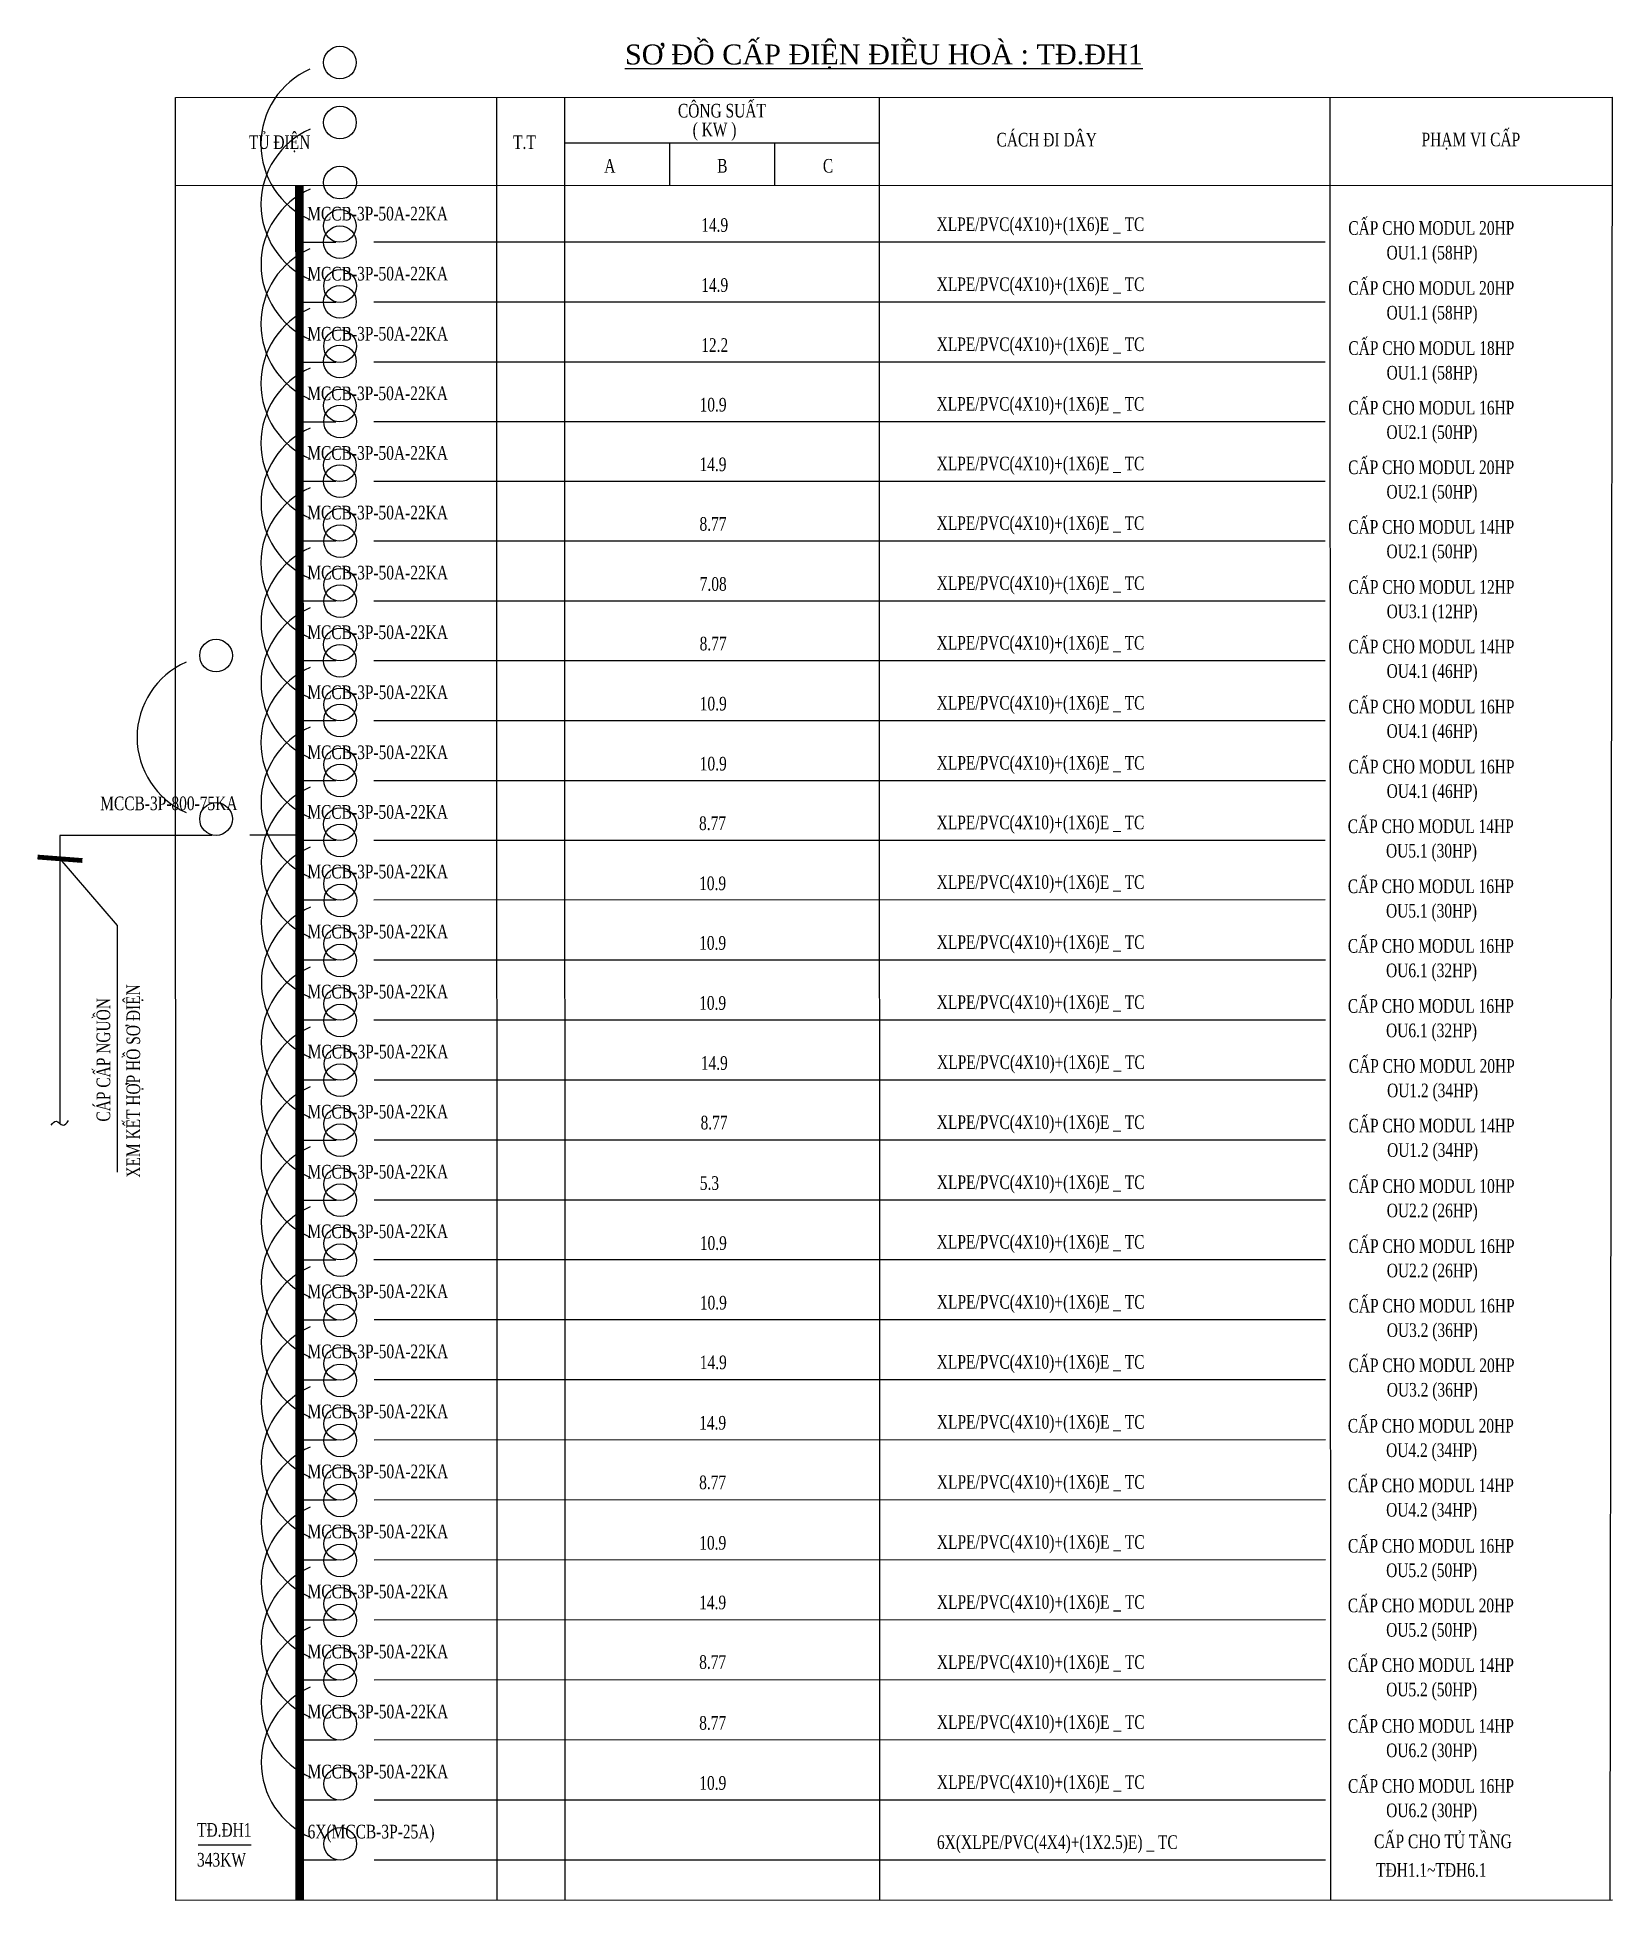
# Model space of a CAD drawing. Header units: millimetres. Extents: x 173893 to 258446, y -176540 to -123824.
# Drawn here: x 173893 to 177360, y -165038 to -160928 of the extents above; entities that cross this region are included whole.
import ezdxf

# ---------------------------------------------------------------- set-up
doc = ezdxf.new("R2010")
doc.units = ezdxf.units.MM
doc.header["$LTSCALE"] = 3
for name, color, linetype in [('AC.Panasonic.Power', 1, 'Continuous'), ('AC.Panasonic.TEXT', 7, 'Continuous'), ('CTAC', 4, 'Continuous'), ('DAY', 1, 'Continuous'), ('E-TEXT', 3, 'Continuous'), ('m', 253, 'Continuous')]:
    doc.layers.add(name, color=color, linetype=linetype)
doc.styles.add('q1', font='vntimeh.shx', dxfattribs={"height": 220})
doc.styles.add('Vnsimli', font='vnsimli.shx', dxfattribs={"width": 0.7, "bigfont": 'vns.shx'})
doc.dimstyles.new('1-1', dxfattribs={"dimscale": 100, "dimtxt": 2.5, "dimasz": 1, "dimexe": 1, "dimexo": 0, "dimgap": 0.5, "dimtad": 1, "dimdec": 0, "dimzin": 0, "dimdsep": 46, "dimtxsty": 'Vnsimli', "dimblk": 'ARCHTICK', "dimcen": 0.09, "dimdle": 1, "dimclrd": 256, "dimclre": 256, "dimclrt": 3, "dimadec": 0, "dimazin": 0, "dimtfac": 1, "dimtdec": 0, "dimtix": 1, "dimtofl": 0, "dimtmove": 0, "dimatfit": 3, "dimldrblk": 'ARCHTICK', "dimfxl": 1, "dimtolj": 1, "dimtzin": 0, "dimarcsym": 0})

msp = doc.modelspace()

# ---------------------------------------------------------------- texts
at = {"layer": 'AC.Panasonic.TEXT', "color": 4, "linetype": 'Continuous', "style": 'q1'}
msp.add_text('%%Us¬ ®å cÊp ®iÖn ®iÒu hoµ : T®.®h1', height=43.9692, rotation=0.01047, dxfattribs=at).set_placement((175186.62, -160987.29))
at = {"layer": 'AC.Panasonic.TEXT', "color": 4, "linetype": 'Continuous', "style": 'q1', "width": 0.75}
for s, rotation, p in [('c«ng suÊt', 0.01047, (175303.18, -161103.99)), ('tñ ®iÖn', 0.01047, (174358.95, -161173.31)), ('t.t', 0.01047, (174940.36, -161173.22)), ('( kw )', 0.01047, (175335.63, -161145.49)), ('c¸ch ®i d©y', 0.01047, (176004.41, -161167.82)), ('ph¹m vi cÊp ', 0.01047, (176939.85, -161167.44)), ('A', 0.01047, (175141.04, -161225.38)), ('B', 0.01047, (175389.67, -161225.34)), ('C', 0.01047, (175622.19, -161225.3)), ('mCcb-3p-50a-22ka', 0.01047, (174487.25, -161330.67)), ('14.9', 0.01047, (175354.32, -161355.65)), ('xlpe/PVC(4x10)+(1X6)E _ tc', 0.01047, (175872.47, -161353.89)), ('cÊp cho modul 20hp', 0.01047, (176778.61, -161362.22)), ('Ou1.1 (58hp)', 0.01047, (176862.9, -161416.52)), ('mCcb-3p-50a-22ka', 0.01047, (174487.45, -161462.8)), ('14.9', 0.01047, (175354.34, -161487.77)), ('xlpe/PVC(4x10)+(1X6)E _ tc', 0.01047, (175872.66, -161486.02)), ('cÊp cho modul 20hp', 0.01047, (176778.63, -161494.34)), ('Ou1.1 (58hp)', 0.01047, (176862.92, -161548.65)), ('mCcb-3p-50a-22ka', 0.01047, (174487.47, -161594.92)), ('12.2', 0.01047, (175354.37, -161619.9)), ('xlpe/PVC(4x10)+(1X6)E _ tc', 0.01047, (175872.68, -161618.14)), ('cÊp cho modul 18hp', 0.01047, (176778.82, -161626.47)), ('Ou1.1 (58hp)', 0.01047, (176862.95, -161680.77)), ('mCcb-3p-50a-22ka', 0.01047, (174487.26, -161726.17)), ('10.9', 0.01047, (175350.77, -161751.14)), ('xlpe/PVC(4x10)+(1X6)E _ tc', 0.01047, (175872.47, -161749.38)), ('cÊp cho modul 16hp', 0.01047, (176778.61, -161757.71)), ('Ou2.1 (50hp)', 0.01047, (176862.69, -161811.54)), ('mCcb-3p-50a-22ka', 0.01047, (174487.35, -161857.41)), ('14.9', 0.01047, (175350.56, -161882.38)), ('xlpe/PVC(4x10)+(1X6)E _ tc', 0.01047, (175872.56, -161880.63)), ('cÊp cho modul 20hp', 0.01047, (176778.4, -161888.95)), ('Ou2.1 (50hp)', 0.01047, (176862.71, -161942.78)), ('mCcb-3p-50a-22ka', 0.01047, (174487.37, -161988.65)), ('8.77', 0.01047, (175350.65, -162013.62)), ('xlpe/PVC(4x10)+(1X6)E _ tc', 0.01047, (175872.59, -162011.87)), ('cÊp cho modul 14hp', 0.01047, (176778.49, -162020.19)), ('Ou2.1 (50hp)', 0.01047, (176862.74, -162074.02)), ('mCcb-3p-50a-22ka', 0.01047, (174487.57, -162120.78)), ('7.08', 0.01047, (175351.08, -162145.75)), ('xlpe/PVC(4x10)+(1X6)E _ tc', 0.01047, (175872.78, -162143.99)), ('cÊp cho modul 12hp', 0.01047, (176778.92, -162152.32)), ('Ou3.1 (12hp)', 0.01047, (176863.07, -162206.14)), ('mCcb-3p-50a-22ka', 0.01047, (174487.42, -162252.02)), ('8.77', 0.01047, (175350.94, -162276.99)), ('xlpe/PVC(4x10)+(1X6)E _ tc', 0.01047, (175872.63, -162275.24)), ('cÊp cho modul 14hp', 0.01047, (176778.77, -162283.56)), ('Ou4.1 (46hp)', 0.01047, (176863.02, -162337.39)), ('mCcb-3p-50a-22ka', 0.01047, (174487.61, -162384.14)), ('10.9', 0.01047, (175351.13, -162409.12)), ('xlpe/PVC(4x10)+(1X6)E _ tc', 0.01047, (175872.83, -162407.36)), ('cÊp cho modul 16hp', 0.01047, (176778.97, -162415.69)), ('Ou4.1 (46hp)', 0.01047, (176863.04, -162469.51)), ('mCcb-3p-50a-22ka', 0.01047, (174487.64, -162516.27)), ('10.9', 0.01047, (175351.15, -162541.24)), ('xlpe/PVC(4x10)+(1X6)E _ tc', 0.01047, (175872.85, -162539.49)), ('cÊp cho modul 16hp', 0.01047, (176778.99, -162547.81)), ('Ou4.1 (46hp)', 0.01047, (176863.07, -162601.64)), ('mCcb-3p-50a-22ka', 0.01047, (174487.43, -162647.51)), ('8.77', 0.01047, (175349.59, -162672.48)), ('xlpe/PVC(4x10)+(1X6)E _ tc', 0.01047, (175872.64, -162670.73)), ('cÊp cho modul 14hp', 0.01047, (176777.42, -162679.05)), ('Ou5.1 (30hp)', 0.01047, (176861.67, -162732.88)), ('mCcb-3p-50a-22ka', 0.01047, (174487.52, -162778.75)), ('10.9', 0.01047, (175349.78, -162804.61)), ('xlpe/PVC(4x10)+(1X6)E _ tc', 0.01047, (175872.73, -162801.97)), ('cÊp cho modul 16hp', 0.01047, (176777.61, -162811.18)), ('Ou5.1 (30hp)', 0.01047, (176861.69, -162865.01)), ('mCcb-3p-50a-22ka', 0.01047, (174487.71, -162910.88)), ('10.9', 0.01047, (175349.8, -162935.85)), ('xlpe/PVC(4x10)+(1X6)E _ tc', 0.01047, (175872.92, -162934.1)), ('cÊp cho modul 16hp', 0.01047, (176777.64, -162942.42)), ('Ou6.1 (32hp)', 0.01047, (176861.72, -162996.25)), ('c¸p cÊp nguån', 90.01047, (174053.59, -163314.1)), ('xem kÕt hîp hå s¬ ®iÖn', 90.01047, (174119.47, -163437.62)), ('mCcb-3p-50a-22ka', 0.01047, (174487.73, -163043)), ('10.9', 0.01047, (175349.82, -163067.98)), ('xlpe/PVC(4x10)+(1X6)E _ tc', 0.01047, (175872.95, -163066.22)), ('cÊp cho modul 16hp', 0.01047, (176777.66, -163074.55)), ('Ou6.1 (32hp)', 0.01047, (176861.74, -163128.37)), ('mCcb-3p-50a-22ka', 0.01047, (174488.31, -163175.13)), ('xlpe/PVC(4x10)+(1X6)E _ tc', 0.01047, (175873.52, -163198.35)), ('cÊp cho modul 20hp', 0.01047, (176779.66, -163206.67)), ('14.9', 0.01047, (175353.47, -163200.1)), ('Ou1.2 (34hp)', 0.01047, (176863.97, -163260.5)), ('mCcb-3p-50a-22ka', 0.01047, (174487.78, -163307.25)), ('8.77', 0.01047, (175352.97, -163331.34)), ('xlpe/PVC(4x10)+(1X6)E _ tc', 0.01047, (175872.99, -163330.47)), ('cÊp cho modul 14hp', 0.01047, (176779.16, -163337.91)), ('Ou1.2 (34hp)', 0.01047, (176864, -163391.74)), ('mCcb-3p-50a-22ka', 0.01047, (174487.81, -163439.38)), ('5.3', 0.01047, (175351.32, -163464.35)), ('xlpe/PVC(4x10)+(1X6)E _ tc', 0.01047, (175873.02, -163462.6)), ('cÊp cho modul 10hp', 0.01047, (176779.16, -163470.92)), ('Ou2.2 (26hp)', 0.01047, (176863.31, -163524.75)), ('mCcb-3p-50a-22ka', 0.01047, (174487.66, -163570.62)), ('10.9', 0.01047, (175351.34, -163596.48)), ('xlpe/PVC(4x10)+(1X6)E _ tc', 0.01047, (175872.88, -163593.84)), ('cÊp cho modul 16hp', 0.01047, (176779.18, -163603.05)), ('Ou2.2 (26hp)', 0.01047, (176863.33, -163656.87)), ('mCcb-3p-50a-22ka', 0.01047, (174487.85, -163702.75)), ('10.9', 0.01047, (175351.37, -163727.72)), ('xlpe/PVC(4x10)+(1X6)E _ tc', 0.01047, (175873.07, -163725.96)), ('cÊp cho modul 16hp', 0.01047, (176779.21, -163734.29)), ('Ou3.2 (36hp)', 0.01047, (176863.36, -163788.12)), ('mCcb-3p-50a-22ka', 0.01047, (174487.88, -163834.87)), ('xlpe/PVC(4x10)+(1X6)E _ tc', 0.01047, (175872.92, -163858.09)), ('cÊp cho modul 20hp', 0.01047, (176779.06, -163865.53)), ('14.9', 0.01047, (175351.23, -163858.96)), ('Ou3.2 (36hp)', 0.01047, (176863.38, -163919.36)), ('mCcb-3p-50a-22ka', 0.01047, (174487.9, -163967)), ('14.9', 0.01047, (175349.83, -163991.97)), ('xlpe/PVC(4x10)+(1X6)E _ tc', 0.01047, (175873.11, -163990.22)), ('cÊp cho modul 20hp', 0.01047, (176777.59, -163998.54)), ('Ou4.2 (34hp)', 0.01047, (176861.91, -164052.37)), ('mCcb-3p-50a-22ka', 0.01047, (174487.93, -164099.12)), ('8.77', 0.01047, (175349.85, -164123.21)), ('xlpe/PVC(4x10)+(1X6)E _ tc', 0.01047, (175873.14, -164122.34)), ('cÊp cho modul 14hp', 0.01047, (176777.69, -164129.78)), ('Ou4.2 (34hp)', 0.01047, (176861.93, -164183.61)), ('mCcb-3p-50a-22ka', 0.01047, (174487.95, -164231.25)), ('10.9', 0.01047, (175350.04, -164256.22)), ('xlpe/PVC(4x10)+(1X6)E _ tc', 0.01047, (175873.16, -164254.47)), ('cÊp cho modul 16hp', 0.01047, (176777.88, -164262.79)), ('Ou5.2 (50hp)', 0.01047, (176861.96, -164316.62)), ('mCcb-3p-50a-22ka', 0.01047, (174487.98, -164363.37)), ('14.9', 0.01047, (175349.83, -164387.47)), ('xlpe/PVC(4x10)+(1X6)E _ tc', 0.01047, (175873.19, -164386.59)), ('cÊp cho modul 20hp', 0.01047, (176777.67, -164394.04)), ('Ou5.2 (50hp)', 0.01047, (176861.98, -164447.86)), ('mCcb-3p-50a-22ka', 0.01047, (174488, -164495.5)), ('8.77', 0.01047, (175349.92, -164518.71)), ('xlpe/PVC(4x10)+(1X6)E _ tc', 0.01047, (175873.21, -164518.72)), ('cÊp cho modul 14hp', 0.01047, (176777.76, -164525.28)), ('Ou5.2 (50hp)', 0.01047, (176862.01, -164579.1)), ('mCcb-3p-50a-22ka', 0.01047, (174488.02, -164627.62)), ('8.77', 0.01047, (175349.95, -164652.6)), ('xlpe/PVC(4x10)+(1X6)E _ tc', 0.01047, (175873.24, -164650.84)), ('cÊp cho modul 14hp', 0.01047, (176777.78, -164659.17)), ('Ou6.2 (30hp)', 0.01047, (176862.03, -164712.99)), ('mCcb-3p-50a-22ka', 0.01047, (174488.05, -164759.75)), ('10.9', 0.01047, (175350.14, -164784.72)), ('xlpe/PVC(4x10)+(1X6)E _ tc', 0.01047, (175873.26, -164782.97)), ('cÊp cho modul 16hp', 0.01047, (176777.98, -164791.29)), ('Ou6.2 (30hp)', 0.01047, (176862.05, -164845.12)), ('T®.®h1', 0.01047, (174244.7, -164887.96)), ('6x(mCcb-3p-25a)', 0.01047, (174488.07, -164891.88)), ('6x(xlpe/PVC(4x4)+(1X2.5)E) _ tc', 0.01047, (175873.28, -164915.09)), ('cÊp cho tñ tÇng ', 0.01047, (176835.4, -164913.25)), ('343kw', 0.01047, (174244.7, -164953.75)), ('t®h1.1~t®h6.1', 0.01047, (176839.81, -164976.3))]:
    msp.add_text(s, height=30, rotation=rotation, dxfattribs=at).set_placement(p)
at = {"layer": 'AC.Panasonic.TEXT', "color": 2, "linetype": 'Continuous', "style": 'q1', "width": 0.75}
msp.add_text('mccb-3p-800-75ka', height=30, rotation=0.01047, dxfattribs=at).set_placement((174031.6, -162628.64))

# ---------------------------------------------------------------- blocks, each defined once
blk = doc.blocks.new('_ARCHTICK')
at = {"color": 0, "linetype": 'ByBlock', "const_width": 0.15}
blk.add_lwpolyline([(-0.5, -0.5), (0.5, 0.5)], dxfattribs=at)

# ---------------------------------------------------------------- linework, layer by layer
at = {"color": 3, "linetype": 'Continuous'}
for p, q in [((174197.25, -161059.87), (177359.65, -161059.31)), ((174198.05, -165028.23), (174197.25, -161059.87)), ((174905.05, -165028.11), (174904.38, -161059.76)), ((175054.74, -165028.09), (175053.9, -161059.73)), ((175746.08, -161059.6), (175746.92, -165027.96)), ((176739.92, -165027.78), (176738.86, -161059.42)), ((177359.65, -161059.31), (177354.27, -165027.67)), ((175053.92, -161160), (175746.1, -161159.87)), ((175284.65, -161159.95), (175284.66, -161253.32)), ((175515.37, -161159.91), (175515.39, -161253.28)), ((174197.29, -161253.5), (177359.68, -161252.94))]:
    msp.add_line(p, q, dxfattribs=at)
at = {"color": 3, "ltscale": 50}
msp.add_line((177360.48, -165027.66), (174198.05, -165028.23), dxfattribs=at)
at = {"layer": 'AC.Panasonic.Power', "linetype": 'Continuous'}
for p, q in [((174550.05, -161378.79), (174470.2, -161378.81)), ((174633.69, -161377.85), (176727.72, -161377.49)), ((174550.24, -161510.92), (174470.39, -161510.93)), ((174633.88, -161509.98), (176727.91, -161509.61)), ((174550.26, -161643.04), (174470.41, -161643.06)), ((174633.9, -161642.11), (176727.93, -161641.74)), ((174550.05, -161774.29), (174470.2, -161774.3)), ((174633.69, -161773.35), (176727.72, -161772.98)), ((174550.15, -161905.53), (174470.3, -161905.54)), ((174633.79, -161904.59), (176727.82, -161904.22)), ((174550.17, -162036.77), (174470.32, -162036.78)), ((174633.81, -162035.83), (176727.84, -162035.46)), ((174550.36, -162168.9), (174470.51, -162168.91)), ((174634, -162167.96), (176728.03, -162167.59)), ((174550.22, -162300.14), (174470.37, -162300.15)), ((174633.86, -162299.2), (176727.89, -162298.83)), ((174550.41, -162432.26), (174470.56, -162432.28)), ((174634.05, -162431.32), (176728.08, -162430.96)), ((174550.43, -162564.39), (174470.58, -162564.4)), ((174634.07, -162563.45), (176728.1, -162563.08)), ((174277.41, -162684.46), (173942.99, -162684.52)), ((173942.99, -162684.52), (173943.1, -163318.49)), ((174361.02, -162682.69), (174460.92, -162682.67)), ((174550.22, -162695.63), (174470.37, -162695.64)), ((174633.86, -162694.69), (176727.89, -162694.32)), ((174550.31, -162826.87), (174470.46, -162826.89)), ((174633.95, -162825.93), (176727.98, -162825.57)), ((174550.51, -162959), (174470.65, -162959.01)), ((174634.15, -162958.06), (176728.17, -162957.69)), ((174550.53, -163091.12), (174470.68, -163091.14)), ((174634.17, -163090.18), (176728.2, -163089.82)), ((174551.1, -163223.25), (174471.25, -163223.26)), ((174634.74, -163222.31), (176728.77, -163221.94)), ((174550.58, -163355.37), (174470.73, -163355.39)), ((174634.22, -163354.44), (176728.25, -163354.07)), ((174550.6, -163487.5), (174470.75, -163487.51)), ((174634.24, -163486.56), (176728.27, -163486.19)), ((174550.46, -163618.74), (174470.61, -163618.76)), ((174634.1, -163617.8), (176728.13, -163617.44)), ((174550.65, -163750.87), (174470.8, -163750.88)), ((174634.29, -163749.93), (176728.32, -163749.56)), ((174550.67, -163882.99), (174470.82, -163883.01)), ((174634.31, -163882.05), (176728.34, -163881.69)), ((174550.7, -164015.12), (174470.85, -164015.13)), ((174634.34, -164014.18), (176728.37, -164013.81)), ((174550.72, -164147.24), (174470.87, -164147.26)), ((174634.36, -164146.3), (176728.39, -164145.94)), ((174634.39, -164278.43), (176728.42, -164278.06)), ((174550.75, -164279.37), (174470.9, -164279.38)), ((174550.77, -164411.49), (174470.92, -164411.51)), ((174634.41, -164410.56), (176728.44, -164410.19)), ((174550.79, -164543.62), (174470.94, -164543.63)), ((174634.43, -164542.68), (176728.46, -164542.31)), ((174550.82, -164675.74), (174470.97, -164675.76)), ((174634.46, -164674.81), (176728.49, -164674.44)), ((174550.84, -164807.87), (174470.99, -164807.88)), ((174634.48, -164806.93), (176728.51, -164806.56)), ((174550.87, -164940), (174471.02, -164940.01)), ((174634.51, -164939.06), (176728.54, -164938.69))]:
    msp.add_line(p, q, dxfattribs=at)
at = {"layer": 'AC.Panasonic.Power', "linetype": 'Continuous', "const_width": 18.93}
msp.add_lwpolyline([(174470.14, -161253.45), (174470.85, -165028.18)], dxfattribs=at)
at = {"layer": 'CTAC'}
msp.add_line((174247.37, -164905.9), (174364.13, -164905.88), dxfattribs=at)
at = {"layer": 'DAY', "color": 6, "linetype": 'Continuous'}
msp.add_spline([(173923.64, -163321.62), (173934.51, -163313.48), (173949.73, -163322.17), (173961.69, -163311.85)], degree=3, dxfattribs=at)
at = {"layer": 'E-TEXT', "color": 2}
for centre in [(174559.16, -160983.1), (174559.35, -161115.23), (174559.37, -161247.35), (174559.23, -161342.76), (174559.16, -161378.6), (174559.42, -161474.89), (174559.26, -161509.84), (174559.28, -161641.08), (174559.44, -161607.01), (174559.23, -161738.25), (174559.47, -161773.2), (174559.32, -161869.5), (174559.33, -161904.45), (174559.35, -162000.74), (174559.52, -162036.57), (174559.54, -162132.86), (174559.54, -162168.7), (174286.5, -162288.38), (174559.33, -162299.94), (174559.39, -162264.11), (174559.58, -162396.23), (174559.42, -162431.18), (174559.61, -162528.36), (174559.61, -162563.31), (174286.57, -162648.04), (174559.4, -162659.6), (174559.64, -162695.43), (174559.49, -162790.84), (174560.21, -162827.56), (174559.68, -162922.97), (174559.69, -162959.68), (174559.7, -163055.09), (174559.71, -163091.81), (174560.28, -163187.22), (174559.57, -163223.05), (174559.75, -163319.34), (174559.76, -163355.18), (174559.78, -163451.47), (174559.78, -163487.3), (174559.63, -163582.71), (174559.81, -163619.43), (174559.83, -163714.84), (174559.83, -163751.55), (174559.85, -163846.96), (174559.86, -163883.68), (174559.87, -163979.09), (174559.88, -164015.8), (174559.9, -164111.21), (174559.9, -164147.93), (174559.92, -164243.34), (174559.93, -164280.05), (174559.95, -164375.46), (174559.95, -164412.18), (174559.97, -164507.59), (174559.98, -164544.3), (174559.99, -164639.71), (174560.02, -164771.84), (174560.04, -164903.96)]:
    msp.add_circle(centre, 35.97, dxfattribs=at)
for centre in [(174565.78, -161162.93), (174565.98, -161295.06), (174566, -161427.18), (174565.79, -161558.42), (174565.88, -161689.67), (174565.91, -161820.91), (174566.1, -161953.03), (174565.95, -162084.27), (174566.14, -162216.4), (174566.17, -162348.53), (174293.13, -162468.2), (174565.96, -162479.77), (174566.05, -162611.01), (174566.24, -162743.14), (174566.26, -162875.26), (174566.84, -163007.39), (174566.31, -163139.51), (174566.34, -163271.64), (174566.19, -163402.88), (174566.39, -163535), (174566.41, -163667.13), (174566.43, -163799.26), (174566.46, -163931.38), (174566.48, -164063.51), (174566.51, -164195.63), (174566.53, -164327.76), (174566.55, -164459.88), (174566.58, -164592.01), (174566.6, -164724.13)]:
    msp.add_arc(centre, 180.48, 113.69685, 246.32408, dxfattribs=at)

msp.set_redraw_order([(e.dxf.handle, doc.entitydb.next_handle()) for e in msp.query("TEXT MTEXT ATTDEF DIMENSION ARC_DIMENSION")])  # texts and dimensions are drawn at this point

# ---------------------------------------------------------------- leaders
at = {"layer": 'm', "linetype": 'Continuous'}
msp.add_leader([(173943, -162735.65), (174068.73, -162882.33), (174068.83, -163425.19)], dimstyle='1-1', override={"dimscale": 1, "dimasz": 70, "dimtad": 0}, dxfattribs=at)

doc.saveas('drawing.dxf')
